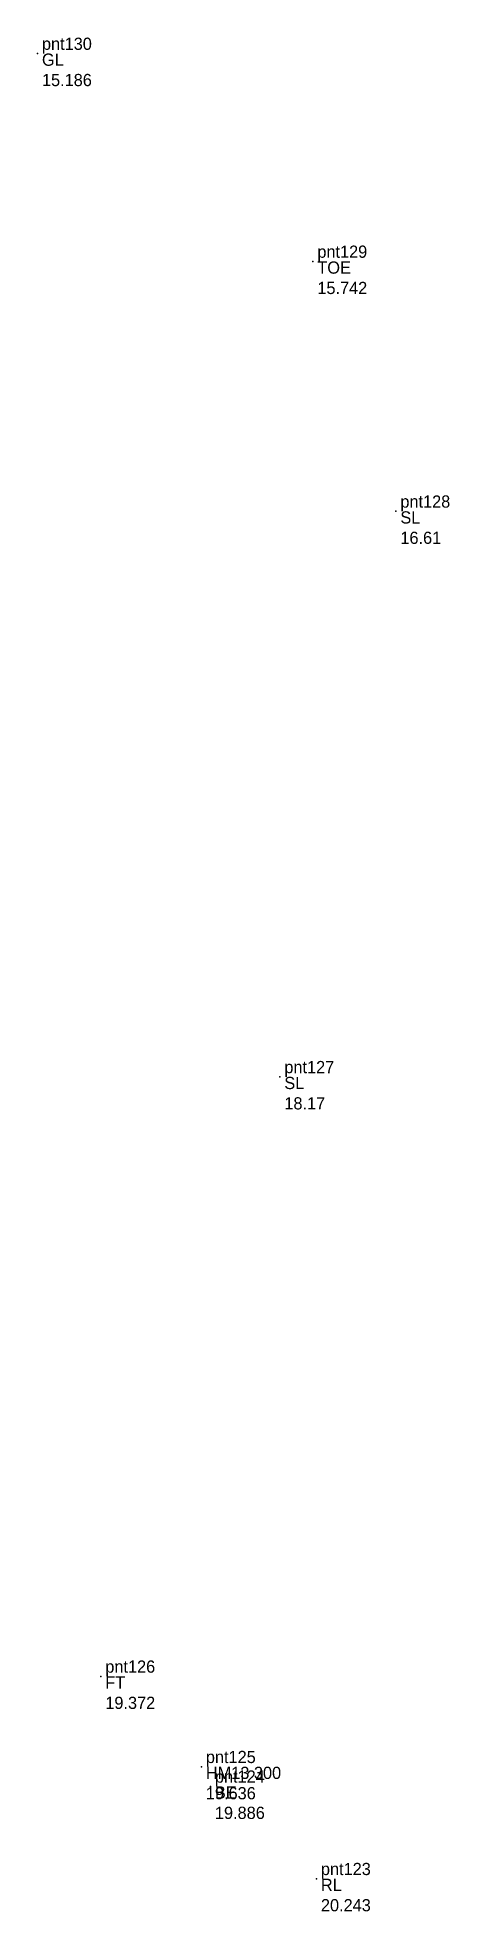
# Model space of a CAD drawing. Header units: metres. Extents: x 169978 to 830021, y 964681 to 1014880.
# Drawn here: x 180561.4 to 180566.47, y 983745.38 to 983768.4 of the extents above; entities that cross this region are included whole.
import ezdxf

# ---------------------------------------------------------------- set-up
doc = ezdxf.new("R2010")
doc.units = ezdxf.units.M

msp = doc.modelspace()

# ---------------------------------------------------------------- texts
at = {"layer": 'TN TO MDU CS L.H.S CH 10-800 TO 14-600_Code', "char_height": 0.15, "attachment_point": 1}
for s, insert, width in [(' GL', (180561.403, 983768.207, 15.186), 0.45), (' TOE', (180564.79, 983765.653, 15.742), 0.6), (' SL', (180565.811, 983762.584, 16.61), 0.45), (' SL', (180564.384, 983755.637, 18.17), 0.45), (' FT', (180562.182, 983748.273, 19.372), 0.45), (' HM13 300', (180563.419, 983747.163, 19.636), 1.35), (' BE', (180563.53, 983746.922, 19.886), 0.45), (' RL', (180564.834, 983745.787, 20.243), 0.45)]:
    msp.add_mtext(s, dxfattribs=dict(at, insert=insert, width=width))
at = {"layer": 'TN TO MDU CS L.H.S CH 10-800 TO 14-600_Height', "char_height": 0.15, "attachment_point": 1}
for s, insert, width in [('\\P 15.186', (180561.403, 983768.207, 15.186), 1.08), ('\\P 15.742', (180564.79, 983765.653, 15.742), 1.08), ('\\P 16.61', (180565.811, 983762.584, 16.61), 0.96), ('\\P 18.17', (180564.384, 983755.637, 18.17), 0.96), ('\\P 19.372', (180562.182, 983748.273, 19.372), 1.08), ('\\P 19.636', (180563.419, 983747.163, 19.636), 1.08), ('\\P 19.886', (180563.53, 983746.922, 19.886), 1.08), ('\\P 20.243', (180564.834, 983745.787, 20.243), 1.08)]:
    msp.add_mtext(s, dxfattribs=dict(at, insert=insert, width=width))
at = {"layer": 'TN TO MDU CS L.H.S CH 10-800 TO 14-600_Name', "char_height": 0.15, "width": 1.05, "attachment_point": 7}
for s, insert in [(' pnt130', (180561.403, 983768.207, 15.186)), (' pnt129', (180564.79, 983765.653, 15.742)), (' pnt128', (180565.811, 983762.584, 16.61)), (' pnt127', (180564.384, 983755.637, 18.17)), (' pnt126', (180562.182, 983748.273, 19.372)), (' pnt125', (180563.419, 983747.163, 19.636)), (' pnt124', (180563.53, 983746.922, 19.886)), (' pnt123', (180564.834, 983745.787, 20.243))]:
    msp.add_mtext(s, dxfattribs=dict(at, insert=insert))

# ---------------------------------------------------------------- linework, layer by layer
at = {"layer": 'TN TO MDU CS L.H.S CH 10-800 TO 14-600_Survey'}
for p in [(180561.403, 983768.207, 15.186), (180564.79, 983765.653, 15.742), (180565.811, 983762.584, 16.61), (180564.384, 983755.637, 18.17), (180562.182, 983748.273, 19.372), (180563.419, 983747.163, 19.636), (180563.53, 983746.922, 19.886), (180564.834, 983745.787, 20.243)]:
    msp.add_point(p, dxfattribs=at)

msp.set_redraw_order([(e.dxf.handle, doc.entitydb.next_handle()) for e in msp.query("TEXT MTEXT ATTDEF DIMENSION ARC_DIMENSION")])  # texts and dimensions are drawn at this point

doc.saveas('drawing.dxf')
